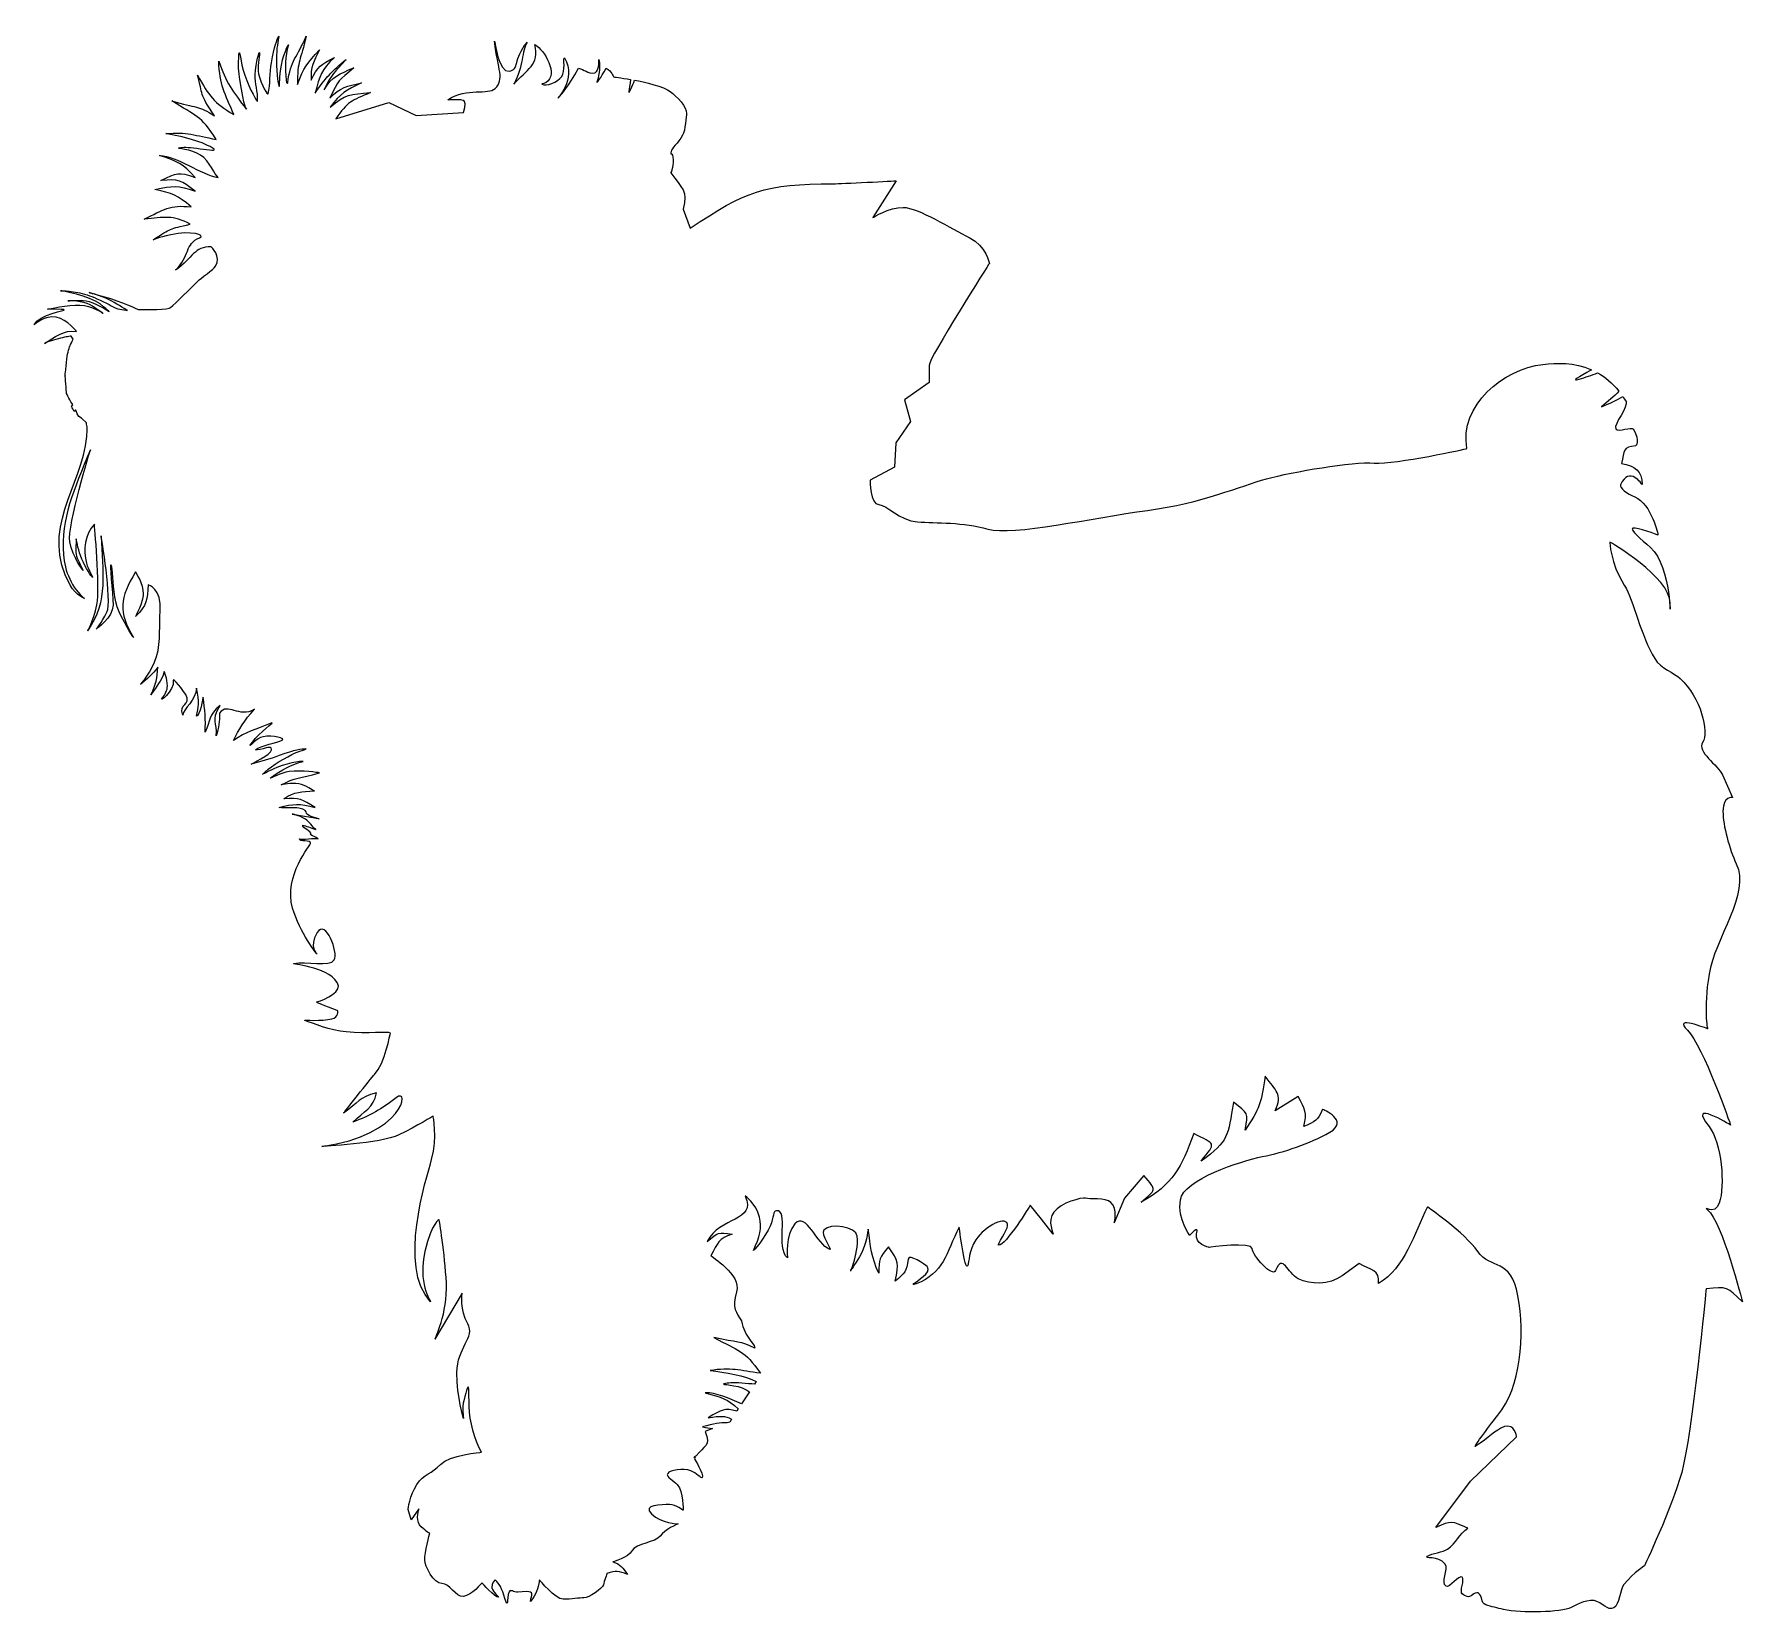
# Model space of a CAD drawing. Header units: centimetres. Extents: x -8.3 to 8.4, y -7.7 to 7.7.
import ezdxf

# ---------------------------------------------------------------- set-up
doc = ezdxf.new("R2010")
doc.units = ezdxf.units.CM
doc.header["$MEASUREMENT"] = 0
doc.layers.add('Camada 1', color=7, linetype='Continuous')

msp = doc.modelspace()

# ---------------------------------------------------------------- linework, layer by layer
at = {"layer": 'Camada 1'}
msp.add_open_spline([(-7.9394, 4.72109), (-7.95215, 4.69609), (-7.96194, 4.67661), (-7.96948, 4.65833), (-7.96948, 4.65833), (-7.96948, 4.65833), (-7.96948, 4.65833), (-7.96948, 4.65833), (-7.96948, 4.65833), (-7.97009, 4.65645), (-7.97054, 4.65478), (-7.97072, 4.65354), (-7.97072, 4.65354), (-7.9709, 4.6523), (-7.97175, 4.65124), (-7.973, 4.64999), (-7.973, 4.64999), (-7.99075, 4.6049), (-7.99681, 4.56397), (-8.00724, 4.45981), (-8.00724, 4.45981), (-8.00724, 4.45981), (-8.00203, 4.45899), (-8.00203, 4.45899), (-8.00203, 4.45899), (-8.00203, 4.45899), (-8.00767, 4.45399), (-8.00767, 4.45399), (-8.00767, 4.45399), (-8.00767, 4.45399), (-8.00891, 4.44145), (-8.00891, 4.44145), (-8.00891, 4.44145), (-8.01142, 4.41724), (-8.01433, 4.39073), (-8.01706, 4.36337), (-8.01706, 4.36337), (-8.01706, 4.36337), (-8.016, 4.36461), (-8.016, 4.36461), (-8.016, 4.36461), (-8.016, 4.36461), (-8.00555, 4.21388), (-8.00203, 4.19279), (-8.00203, 4.19279), (-7.99848, 4.1717), (-7.94253, 4.0842), (-7.94253, 4.0842), (-7.94253, 4.0842), (-7.94253, 4.0842), (-7.94692, 4.07774), (-7.95422, 4.06626), (-7.95422, 4.06626), (-7.94589, 4.05123), (-7.9371, 4.03514), (-7.92792, 4.01969), (-7.92792, 4.01969), (-7.91935, 4.03033), (-7.91456, 4.03514), (-7.91456, 4.03514), (-7.91456, 4.03514), (-7.91456, 4.03514), (-7.89347, 3.95809), (-7.8586, 3.95455), (-7.8586, 3.95455), (-7.8586, 3.95455), (-7.81037, 3.90616), (-7.81037, 3.90616), (-7.81037, 3.90616), (-7.80249, 3.87893), (-7.79989, 3.83753), (-7.80598, 3.77585), (-7.80598, 3.77585), (-7.85525, 3.28251), (-8.26966, 2.86227), (-7.96695, 2.32718), (-7.96695, 2.32718), (-7.90745, 2.22217), (-7.82706, 2.19587), (-7.82706, 2.19587), (-7.82706, 2.19587), (-7.95189, 2.29607), (-8.02185, 2.46455), (-8.03312, 2.62301), (-8.03312, 2.62301), (-8.05857, 2.98189), (-7.93644, 3.24139), (-7.77089, 3.64621), (-7.77089, 3.64621), (-7.77089, 3.64621), (-7.99846, 2.90694), (-7.97047, 2.74933), (-7.97047, 2.74933), (-7.94248, 2.59169), (-7.84101, 2.46916), (-7.84101, 2.46916), (-7.84101, 2.46916), (-7.86773, 2.51779), (-7.89885, 2.58084), (-7.90991, 2.62823), (-7.90991, 2.62823), (-7.92076, 2.67564), (-7.9074, 2.71697), (-7.90906, 2.77917), (-7.90906, 2.77917), (-7.90906, 2.77917), (-7.89258, 2.68482), (-7.86731, 2.61592), (-7.86731, 2.61592), (-7.83286, 2.52112), (-7.78381, 2.44055), (-7.75354, 2.40611), (-7.75354, 2.40611), (-7.73245, 2.38232), (-7.79259, 2.4794), (-7.80929, 2.53951), (-7.80929, 2.53951), (-7.84437, 2.66749), (-7.8258, 2.82198), (-7.73245, 2.92096), (-7.73245, 2.92096), (-7.73245, 2.92096), (-7.67295, 2.31155), (-7.70803, 2.13639), (-7.70803, 2.13639), (-7.74311, 1.96124), (-7.79886, 1.88043), (-7.79886, 1.88043), (-7.79886, 1.88043), (-7.59114, 2.17293), (-7.65628, 2.46331), (-7.66607, 2.80549), (-7.66607, 2.80549), (-7.66607, 2.80549), (-7.55751, 2.17123), (-7.61011, 2.0627), (-7.61011, 2.0627), (-7.66252, 1.95411), (-7.71491, 1.89794), (-7.71491, 1.89794), (-7.71491, 1.89794), (-7.71491, 1.89794), (-7.5506, 2.01026), (-7.5506, 2.13281), (-7.5506, 2.13281), (-7.5506, 2.25537), (-7.5909, 2.56207), (-7.56814, 2.52156), (-7.56814, 2.52156), (-7.55981, 2.50717), (-7.55729, 2.46145), (-7.55311, 2.40067), (-7.55311, 2.40067), (-7.54538, 2.29253), (-7.53223, 2.13638), (-7.47167, 2.02406), (-7.47167, 2.02406), (-7.37732, 1.84891), (-7.35121, 1.81758), (-7.35121, 1.81758), (-7.35121, 1.81758), (-7.5007, 2.06727), (-7.4867, 2.19982), (-7.33012, 2.45517), (-7.33012, 2.45517), (-7.33012, 2.45517), (-7.24974, 2.33428), (-7.25307, 2.24305), (-7.25307, 2.24305), (-7.25474, 2.20048), (-7.27186, 2.14891), (-7.2894, 2.1061), (-7.2894, 2.1061), (-7.30943, 2.05768), (-7.33012, 2.02069), (-7.33012, 2.02069), (-7.33012, 2.02069), (-7.21841, 2.12928), (-7.22032, 2.18939), (-7.20756, 2.32885), (-7.20756, 2.32885), (-7.20756, 2.32885), (-7.07122, 2.29398), (-7.0921, 2.06977), (-7.0921, 2.06977), (-7.10255, 1.95827), (-7.08146, 1.78188), (-7.12634, 1.63281), (-7.12634, 1.63281), (-7.17164, 1.48165), (-7.28292, 1.35849), (-7.28292, 1.35849), (-7.28292, 1.35849), (-7.21923, 1.41299), (-7.16661, 1.46038), (-7.11507, 1.52613), (-7.11507, 1.52613), (-7.12155, 1.41633), (-7.13031, 1.36934), (-7.18082, 1.25975), (-7.18082, 1.25975), (-7.12446, 1.34849), (-7.08123, 1.38395), (-7.05223, 1.48417), (-7.05223, 1.48417), (-7.05223, 1.48417), (-7.02008, 1.41591), (-7.02048, 1.34741), (-7.02048, 1.34741), (-7.0209, 1.30359), (-7.0445, 1.25994), (-7.06641, 1.23258), (-7.06641, 1.23258), (-7.12213, 1.16286), (-6.94407, 1.29899), (-6.96494, 1.39689), (-6.96494, 1.39689), (-6.97412, 1.43949), (-6.85972, 1.29148), (-6.84281, 1.26076), (-6.84281, 1.26076), (-6.78436, 1.15535), (-6.91819, 1.17662), (-6.86996, 1.06161), (-6.86996, 1.06161), (-6.86514, 1.12778), (-6.74283, 1.20274), (-6.73717, 1.32278), (-6.73717, 1.32278), (-6.70481, 1.18207), (-6.72005, 1.14323), (-6.73781, 1.04907), (-6.73781, 1.04907), (-6.70418, 1.04846), (-6.6733, 1.23655), (-6.6733, 1.23655), (-6.6733, 1.23655), (-6.65536, 1.11233), (-6.64533, 1.01816), (-6.65473, 0.89436), (-6.65473, 0.89436), (-6.59856, 1.00959), (-6.62801, 1.05782), (-6.50754, 1.15532), (-6.50754, 1.15532), (-6.60149, 0.99707), (-6.53072, 0.99562), (-6.54532, 0.85907), (-6.54532, 0.85907), (-6.51902, 0.943), (-6.51214, 0.99292), (-6.51463, 1.08079), (-6.51463, 1.08079), (-6.43237, 1.19059), (-6.32278, 1.0265), (-6.17393, 1.11733), (-6.17393, 1.11733), (-6.27204, 1.00898), (-6.32654, 0.9217), (-6.37705, 0.81274), (-6.37705, 0.81274), (-6.25367, 0.90373), (-6.15784, 0.91918), (-6.02068, 0.97869), (-6.02068, 0.97869), (-5.95033, 1.00917), (-6.07685, 0.93464), (-6.1662, 0.83132), (-6.1662, 0.83132), (-6.18499, 0.8096), (-6.20295, 0.78727), (-6.21943, 0.76554), (-6.21943, 0.76554), (-6.20586, 0.7599), (-6.16077, 0.83465), (-6.08957, 0.84989), (-6.08957, 0.84989), (-5.99186, 0.87055), (-5.86661, 0.83338), (-5.90272, 0.81565), (-5.90272, 0.81565), (-5.94905, 0.7929), (-6.11129, 0.76469), (-6.16286, 0.72191), (-6.16286, 0.72191), (-6.14283, 0.71564), (-6.09648, 0.7317), (-6.05973, 0.7407), (-6.05973, 0.7407), (-6.03634, 0.74655), (-6.01674, 0.74946), (-6.01068, 0.74194), (-6.01068, 0.74194), (-5.97226, 0.69413), (-6.15139, 0.61669), (-6.20589, 0.5816), (-6.20589, 0.5816), (-6.11339, 0.61354), (-6.02447, 0.63108), (-5.93197, 0.66635), (-5.93197, 0.66635), (-5.7779, 0.72503), (-5.71131, 0.72858), (-5.67435, 0.73194), (-5.67435, 0.73194), (-5.65202, 0.734), (-5.742, 0.70958), (-5.8086, 0.67659), (-5.8086, 0.67659), (-5.9161, 0.62378), (-6.03802, 0.54467), (-6.09274, 0.48704), (-6.09274, 0.48704), (-6.10465, 0.47431), (-6.03032, 0.5194), (-5.95516, 0.5503), (-5.95516, 0.5503), (-5.81612, 0.60729), (-5.6829, 0.61314), (-5.69754, 0.60959), (-5.69754, 0.60959), (-5.81322, 0.58057), (-5.91132, 0.52588), (-6.00716, 0.45677), (-6.00716, 0.45677), (-6.01364, 0.45217), (-6.01843, 0.44822), (-6.02177, 0.4451), (-6.02177, 0.4451), (-6.01635, 0.44219), (-5.91258, 0.5023), (-5.83659, 0.51106), (-5.83659, 0.51106), (-5.7011, 0.52694), (-5.55809, 0.49791), (-5.5393, 0.5), (-5.5393, 0.5), (-5.73784, 0.43819), (-5.77541, 0.4551), (-5.91257, 0.38247), (-5.91257, 0.38247), (-5.90506, 0.37787), (-5.8111, 0.40459), (-5.74263, 0.39271), (-5.74263, 0.39271), (-5.66476, 0.37893), (-5.61089, 0.3263), (-5.58877, 0.3217), (-5.58877, 0.3217), (-5.72029, 0.31397), (-5.77729, 0.31837), (-5.88566, 0.24592), (-5.88566, 0.24592), (-5.73617, 0.25761), (-5.71072, 0.23946), (-5.58189, 0.16012), (-5.58189, 0.16012), (-5.73532, 0.20565), (-5.79464, 0.19624), (-5.93305, 0.16057), (-5.93305, 0.16057), (-5.87918, 0.15179), (-5.78692, 0.16369), (-5.74202, 0.15575), (-5.74202, 0.15575), (-5.67667, 0.14424), (-5.66852, 0.1144), (-5.66852, 0.1144), (-5.66852, 0.1144), (-5.67855, 0.08059), (-5.57584, 0.0622), (-5.5439, 0.04968), (-5.5439, 0.04968), (-5.60401, 0.06346), (-5.77187, 0.08955), (-5.80571, 0.09664), (-5.80571, 0.09664), (-5.80968, 0.09603), (-5.74351, 0.08952), (-5.67522, 0.04634), (-5.67522, 0.04634), (-5.63932, 0.02359), (-5.60947, -0.0284), (-5.57502, -0.05388), (-5.57502, -0.05388), (-5.63201, -0.03446), (-5.67064, -0.02007), (-5.70236, -0.01004), (-5.70236, -0.01004), (-5.71072, -0.04346), (-5.61383, -0.06264), (-5.62346, -0.10481), (-5.62346, -0.10481), (-5.60404, -0.12465), (-5.57941, -0.11944), (-5.55435, -0.14553), (-5.55435, -0.14553), (-5.58044, -0.12756), (-5.71384, -0.15931), (-5.73535, -0.14553), (-5.73535, -0.14553), (-5.74247, -0.17598), (-5.62012, -0.1522), (-5.627, -0.18519), (-5.627, -0.18519), (-5.61615, -0.20064), (-5.89529, -0.50023), (-5.80112, -0.82048), (-5.80112, -0.82048), (-5.73116, -1.05829), (-5.56334, -1.2681), (-5.56334, -1.2681), (-5.56334, -1.2681), (-5.56334, -1.2681), (-5.64727, -1.19814), (-5.56334, -1.05829), (-5.56334, -1.05829), (-5.47941, -0.9184), (-5.35353, -1.25411), (-5.39549, -1.32404), (-5.39549, -1.32404), (-5.43745, -1.394), (-5.67357, -1.33449), (-5.7907, -1.35891), (-5.7907, -1.35891), (-5.82827, -1.36685), (-5.47294, -1.38291), (-5.36731, -1.54282), (-5.36731, -1.54282), (-5.31011, -1.62966), (-5.47756, -1.70861), (-5.56689, -1.733), (-5.56689, -1.733), (-5.58067, -1.73678), (-5.48902, -1.77142), (-5.36668, -1.81693), (-5.36668, -1.81693), (-5.3552, -1.82132), (-5.35102, -1.88165), (-5.41867, -1.89834), (-5.41867, -1.89834), (-5.51741, -1.923), (-5.70199, -1.90628), (-5.68402, -1.91297), (-5.68402, -1.91297), (-5.60322, -1.94326), (-5.43976, -2.00923), (-5.27878, -2.02571), (-5.27878, -2.02571), (-5.07169, -2.04701), (-4.86854, -2.01634), (-4.84997, -2.0374), (-4.84997, -2.0374), (-4.84997, -2.0374), (-4.90363, -2.33469), (-5.00383, -2.43949), (-5.00383, -2.43949), (-5.03807, -2.47539), (-5.3103, -2.82134), (-5.30445, -2.81737), (-5.30445, -2.81737), (-5.15059, -2.70733), (-5.16332, -2.66643), (-4.98629, -2.61798), (-4.98629, -2.61798), (-5.00801, -2.7685), (-5.10697, -2.7944), (-5.21365, -2.90463), (-5.21365, -2.90463), (-5.0435, -2.83594), (-4.9366, -2.78125), (-4.79402, -2.66685), (-4.79402, -2.66685), (-4.65122, -2.55266), (-4.71385, -3.0343), (-5.51742, -3.14077), (-5.51742, -3.14077), (-5.51742, -3.14077), (-4.9479, -3.11423), (-4.76606, -3.02697), (-4.76606, -3.02697), (-4.58421, -2.93947), (-4.43369, -2.8443), (-4.43369, -2.8443), (-4.43369, -2.8443), (-4.43369, -2.8443), (-4.38776, -3.04472), (-4.4483, -3.26853), (-4.4483, -3.26853), (-4.49841, -3.45326), (-4.77858, -4.31594), (-4.45833, -4.65331), (-4.45833, -4.65331), (-4.45833, -4.65331), (-4.58422, -4.45749), (-4.51405, -4.16375), (-4.51405, -4.16375), (-4.44433, -3.86998), (-4.37438, -3.85601), (-4.37438, -3.85601), (-4.37438, -3.85601), (-4.37438, -3.85601), (-4.31842, -4.17772), (-4.30445, -4.47148), (-4.30445, -4.47148), (-4.29045, -4.76522), (-4.41634, -5.017), (-4.41634, -5.017), (-4.41634, -5.017), (-4.41634, -5.017), (-4.15059, -4.56938), (-4.15059, -4.56938), (-4.15059, -4.56938), (-4.15059, -4.56938), (-4.17313, -4.73556), (-4.0963, -4.86836), (-4.0963, -4.86836), (-4.01925, -5.00113), (-4.2011, -5.09905), (-4.2011, -5.34353), (-4.2011, -5.34353), (-4.2011, -5.58819), (-4.13826, -5.79091), (-4.13826, -5.79091), (-4.13826, -5.79091), (-4.13826, -5.79091), (-4.15183, -5.68026), (-4.13535, -5.61742), (-4.13535, -5.61742), (-4.07166, -5.37316), (-4.08878, -5.50405), (-4.08233, -5.67335), (-4.08233, -5.67335), (-4.07669, -5.82117), (-4.0337, -5.98881), (-3.96353, -6.11928), (-3.96353, -6.11928), (-3.96353, -6.11928), (-4.27793, -6.14727), (-4.36189, -6.23808), (-4.36189, -6.23808), (-4.4456, -6.32889), (-4.52265, -6.32889), (-4.59237, -6.43371), (-4.59237, -6.43371), (-4.66233, -6.53851), (-4.6763, -6.67837), (-4.6763, -6.67837), (-4.6763, -6.67837), (-4.6763, -6.67837), (-4.64831, -6.77629), (-4.64831, -6.77629), (-4.64831, -6.77629), (-4.64831, -6.77629), (-4.57147, -6.67128), (-4.57147, -6.67128), (-4.57147, -6.67128), (-4.57147, -6.67128), (-4.60634, -6.76918), (-4.56459, -6.82514), (-4.56459, -6.82514), (-4.52263, -6.88107), (-4.46667, -6.90885), (-4.46667, -6.90885), (-4.46667, -6.90885), (-4.46667, -6.90885), (-4.51551, -7.10467), (-4.51551, -7.16751), (-4.51551, -7.16751), (-4.51551, -7.23035), (-4.4247, -7.3982), (-4.34787, -7.3982), (-4.34787, -7.3982), (-4.27082, -7.3982), (-4.21508, -7.53099), (-4.13827, -7.52388), (-4.13827, -7.52388), (-4.06122, -7.517), (-3.95642, -7.39109), (-3.95642, -7.39109), (-3.95642, -7.39109), (-3.95642, -7.39109), (-3.83241, -7.53267), (-3.79733, -7.53267), (-3.79733, -7.53267), (-3.78209, -7.53267), (-3.85726, -7.48068), (-3.85996, -7.44017), (-3.85996, -7.44017), (-3.86329, -7.38778), (-3.83075, -7.36315), (-3.83075, -7.36315), (-3.83075, -7.36315), (-3.83075, -7.36315), (-3.78148, -7.39948), (-3.75558, -7.48068), (-3.75558, -7.48068), (-3.68814, -7.69195), (-3.72343, -7.54291), (-3.69316, -7.47795), (-3.69316, -7.47795), (-3.68086, -7.45144), (-3.64932, -7.48462), (-3.60714, -7.48189), (-3.60714, -7.48189), (-3.60714, -7.48189), (-3.52467, -7.47707), (-3.52467, -7.47707), (-3.52467, -7.47707), (-3.44638, -7.47604), (-3.47519, -7.50109), (-3.4848, -7.5729), (-3.4848, -7.5729), (-3.4253, -7.49609), (-3.41611, -7.45913), (-3.3973, -7.36309), (-3.3973, -7.36309), (-3.3973, -7.36309), (-3.24366, -7.55182), (-3.16661, -7.55182), (-3.16661, -7.55182), (-3.08977, -7.55182), (-3.00606, -7.53785), (-2.9641, -7.53785), (-2.9641, -7.53785), (-2.92214, -7.53785), (-2.78246, -7.44702), (-2.77537, -7.41193), (-2.77537, -7.41193), (-2.76825, -7.37708), (-2.74029, -7.30025), (-2.74029, -7.30025), (-2.74029, -7.30025), (-2.64779, -7.26829), (-2.63255, -7.27623), (-2.53944, -7.30922), (-2.53944, -7.30922), (-2.59101, -7.24305), (-2.60458, -7.21132), (-2.68454, -7.18854), (-2.68454, -7.18854), (-2.68454, -7.18854), (-2.53068, -7.14658), (-2.49581, -7.07665), (-2.49581, -7.07665), (-2.46073, -7.00669), (-2.26512, -6.9996), (-2.22337, -6.93676), (-2.22337, -6.93676), (-2.18141, -6.87392), (-2.04843, -6.81799), (-2.04843, -6.81799), (-2.04843, -6.81799), (-2.04843, -6.81799), (-2.20938, -6.81108), (-2.30709, -6.72028), (-2.30709, -6.72028), (-2.40501, -6.62926), (-2.20229, -6.62926), (-2.13236, -6.62926), (-2.13236, -6.62926), (-2.06264, -6.62926), (-1.99957, -6.68522), (-1.99957, -6.68522), (-1.99957, -6.68522), (-1.99957, -6.68522), (-1.99269, -6.50358), (-2.05553, -6.43365), (-2.05553, -6.43365), (-2.08704, -6.39878), (-2.17097, -6.35848), (-2.14906, -6.32612), (-2.14906, -6.32612), (-2.12734, -6.29397), (-1.99957, -6.26955), (-1.92274, -6.30088), (-1.92274, -6.30088), (-1.87472, -6.32049), (-1.81836, -6.38102), (-1.81167, -6.36602), (-1.81167, -6.36602), (-1.79664, -6.33281), (-1.88787, -6.18208), (-1.88787, -6.18208), (-1.88787, -6.18208), (-1.88472, -6.17666), (-1.88139, -6.17144), (-1.87827, -6.16642), (-1.87827, -6.16642), (-1.87827, -6.16642), (-1.89497, -6.16915), (-1.89497, -6.16915), (-1.89497, -6.16915), (-1.88664, -6.16433), (-1.87846, -6.15955), (-1.87055, -6.15497), (-1.87055, -6.15497), (-1.7979, -6.05059), (-1.72484, -6.06644), (-1.78287, -5.91653), (-1.78287, -5.91653), (-1.78287, -5.91653), (-1.71231, -5.88941), (-1.71231, -5.88941), (-1.71231, -5.88941), (-1.74028, -5.88356), (-1.7716, -5.87835), (-1.80835, -5.87271), (-1.80835, -5.87271), (-1.69976, -5.84138), (-1.6409, -5.82802), (-1.56866, -5.83408), (-1.56866, -5.83408), (-1.56866, -5.83408), (-1.54487, -5.82487), (-1.54487, -5.82487), (-1.54487, -5.82487), (-1.54487, -5.82487), (-1.52627, -5.79627), (-1.52627, -5.79627), (-1.52627, -5.79627), (-1.59038, -5.7633), (-1.63504, -5.76412), (-1.75551, -5.7827), (-1.75551, -5.7827), (-1.61896, -5.70544), (-1.59747, -5.68729), (-1.47513, -5.71819), (-1.47513, -5.71819), (-1.47513, -5.71819), (-1.46135, -5.69731), (-1.46135, -5.69731), (-1.46135, -5.69731), (-1.56615, -5.5992), (-1.6223, -5.58166), (-1.78327, -5.54115), (-1.78327, -5.54115), (-1.67971, -5.5353), (-1.55176, -5.59584), (-1.42878, -5.64762), (-1.42878, -5.64762), (-1.42878, -5.64762), (-1.3534, -5.53239), (-1.3534, -5.53239), (-1.3534, -5.53239), (-1.36343, -5.52424), (-1.37385, -5.51694), (-1.38491, -5.51088), (-1.38491, -5.51088), (-1.48053, -5.45741), (-1.63439, -5.4614), (-1.60245, -5.4541), (-1.60245, -5.4541), (-1.56028, -5.4445), (-1.51977, -5.43949), (-1.42542, -5.44698), (-1.42542, -5.44698), (-1.38388, -5.45013), (-1.33689, -5.45389), (-1.30265, -5.45471), (-1.30265, -5.45471), (-1.30265, -5.45471), (-1.28614, -5.42926), (-1.28614, -5.42926), (-1.28614, -5.42926), (-1.39052, -5.3737), (-1.59785, -5.33782), (-1.73604, -5.32382), (-1.73604, -5.32382), (-1.53519, -5.2921), (-1.44918, -5.323), (-1.24436, -5.34951), (-1.24436, -5.34951), (-1.40679, -5.11985), (-1.45544, -5.13655), (-1.6995, -5.0019), (-1.6995, -5.0019), (-1.4709, -5.05553), (-1.43645, -5.03071), (-1.30096, -5.1067), (-1.30096, -5.1067), (-1.30305, -5.09749), (-1.30493, -5.08873), (-1.3066, -5.08061), (-1.3066, -5.08061), (-1.40577, -4.9493), (-1.40828, -4.92194), (-1.43167, -4.83905), (-1.43167, -4.83905), (-1.47718, -4.757), (-1.52978, -4.71922), (-1.47863, -4.55534), (-1.47863, -4.55534), (-1.42749, -4.39146), (-1.7302, -4.20564), (-1.7302, -4.20564), (-1.7302, -4.20564), (-1.65985, -4.08245), (-1.65588, -4.03464), (-1.5206, -3.9958), (-1.5206, -3.9958), (-1.65694, -3.9722), (-1.65755, -3.9785), (-1.7655, -4.06615), (-1.7655, -4.06615), (-1.64294, -3.82482), (-1.28137, -3.87345), (-1.39471, -3.62501), (-1.39471, -3.62501), (-1.39762, -3.61877), (-1.29033, -3.69015), (-1.25461, -3.83046), (-1.25461, -3.83046), (-1.22998, -3.92775), (-1.25294, -4.02776), (-1.31433, -4.1528), (-1.31433, -4.1528), (-1.32687, -4.17807), (-1.19283, -4.01754), (-1.15127, -3.91647), (-1.15127, -3.91647), (-1.11515, -3.82794), (-1.12225, -3.77034), (-1.09073, -3.76635), (-1.09073, -3.76635), (-0.96796, -3.7509), (-1.09512, -4.12774), (-0.98214, -4.2267), (-0.98214, -4.2267), (-0.98214, -4.2267), (-1.00865, -4.00016), (-0.90991, -3.8937), (-0.90991, -3.8937), (-0.7999, -3.77493), (-0.69801, -4.09351), (-0.57045, -4.14423), (-0.57045, -4.14423), (-0.54539, -4.15447), (-0.66086, -3.99371), (-0.62953, -3.95738), (-0.62953, -3.95738), (-0.56524, -3.88264), (-0.3124, -3.92084), (-0.30343, -4.01331), (-0.30343, -4.01331), (-0.28486, -4.20455), (-0.39593, -4.41437), (-0.36063, -4.34004), (-0.36063, -4.34004), (-0.34915, -4.31562), (-0.28319, -4.23585), (-0.25104, -4.15652), (-0.25104, -4.15652), (-0.2072, -4.04815), (-0.19611, -3.93813), (-0.19529, -3.94607), (-0.19529, -3.94607), (-0.17672, -4.11204), (-0.16232, -4.22417), (-0.09425, -4.37533), (-0.09425, -4.37533), (-0.09197, -4.23753), (-0.08928, -4.22187), (0.00031, -4.11771), (0.00031, -4.11771), (0.10408, -4.26656), (0.10093, -4.27511), (0.06648, -4.45363), (0.06648, -4.45363), (0.16149, -4.37013), (0.17776, -4.3628), (0.19237, -4.23815), (0.19237, -4.23815), (0.19949, -4.17804), (0.35625, -4.29599), (0.37755, -4.31102), (0.37755, -4.31102), (0.39258, -4.32187), (0.39239, -4.3555), (0.36358, -4.38449), (0.36358, -4.38449), (0.3045, -4.44421), (0.18761, -4.50789), (0.27132, -4.47741), (0.27132, -4.47741), (0.53813, -4.38076), (0.5613, -4.18031), (0.68971, -3.92581), (0.68971, -3.92581), (0.68971, -3.92581), (0.74564, -4.3701), (0.77364, -4.30014), (0.77364, -4.30014), (0.78555, -4.27051), (0.78409, -4.1515), (0.85132, -4.05043), (0.85132, -4.05043), (0.94358, -3.91221), (1.16176, -3.80199), (1.16176, -3.91536), (1.16176, -3.91536), (1.16176, -3.95214), (1.05632, -4.10118), (1.07241, -4.10306), (1.07241, -4.10306), (1.14149, -4.111), (1.382, -3.71391), (1.382, -3.71391), (1.382, -3.71391), (1.382, -3.71391), (1.49059, -3.84961), (1.49059, -3.84961), (1.49059, -3.84961), (1.49059, -3.84961), (1.60603, -3.99365), (1.60603, -3.99365), (1.60603, -3.99365), (1.60915, -3.99762), (1.54277, -3.87006), (1.61124, -3.77944), (1.61124, -3.77944), (1.67971, -3.68863), (1.88286, -3.63477), (1.92086, -3.64604), (1.92086, -3.64604), (1.9551, -3.65607), (2.11189, -3.6358), (2.16806, -3.68718), (2.16806, -3.68718), (2.23569, -3.7492), (2.20042, -3.88384), (2.20042, -3.88384), (2.20042, -3.88384), (2.20042, -3.88384), (2.29832, -3.64606), (2.29832, -3.64606), (2.29832, -3.64606), (2.29832, -3.64606), (2.48729, -3.42249), (2.48729, -3.42249), (2.48729, -3.42249), (2.61339, -3.57907), (2.61358, -3.55211), (2.46263, -3.6849), (2.46263, -3.6849), (2.76955, -3.50871), (2.85514, -3.3492), (2.97351, -3.01307), (2.97351, -3.01307), (3.18565, -3.12724), (3.19856, -3.09239), (3.0468, -3.28279), (3.0468, -3.28279), (3.318, -3.08488), (3.30527, -3.0425), (3.36163, -2.70867), (3.36163, -2.70867), (3.49816, -2.82411), (3.513, -2.80826), (3.47352, -2.98175), (3.47352, -2.98175), (3.61465, -2.78172), (3.6374, -2.70074), (3.66934, -2.4569), (3.66934, -2.4569), (3.77726, -2.60657), (3.84053, -2.62285), (3.76724, -2.79279), (3.76724, -2.79279), (3.76724, -2.79279), (3.99105, -2.65293), (3.99105, -2.65293), (3.99105, -2.65293), (4.05701, -2.78321), (4.08207, -2.80636), (4.04701, -2.94646), (4.04701, -2.94646), (4.16015, -2.89447), (4.17853, -2.89135), (4.22883, -2.77861), (4.22883, -2.77861), (4.22883, -2.77861), (4.4946, -2.8905), (4.29879, -3.00263), (4.29879, -3.00263), (4.10297, -3.11431), (3.85119, -3.19826), (3.64135, -3.2402), (3.64135, -3.2402), (3.43154, -3.28216), (2.87202, -3.46422), (2.84405, -3.66004), (2.84405, -3.66004), (2.81606, -3.85586), (2.9357, -4.0068), (2.9357, -4.0068), (2.9357, -4.0068), (2.9357, -4.0068), (3.03026, -3.893), (3.00208, -3.9909), (3.00208, -3.9909), (2.9743, -4.08882), (3.12381, -4.12475), (3.12381, -4.12475), (3.12381, -4.12475), (3.12381, -4.12475), (3.54344, -4.06567), (3.54344, -4.1356), (3.54344, -4.1356), (3.54344, -4.20553), (3.7428, -4.42037), (3.7708, -4.35042), (3.7708, -4.35042), (3.83988, -4.17778), (3.88708, -4.37569), (3.99186, -4.42932), (3.99186, -4.42932), (4.11087, -4.49031), (4.29293, -4.48988), (4.41779, -4.40117), (4.41779, -4.40117), (4.41779, -4.40117), (4.58564, -4.28174), (4.58564, -4.28174), (4.58564, -4.28174), (4.69859, -4.34376), (4.78479, -4.34185), (4.77437, -4.47507), (4.77437, -4.47507), (5.03369, -4.32243), (5.11719, -3.99551), (5.24999, -3.72995), (5.24999, -3.72995), (5.24999, -3.72995), (5.61387, -3.98175), (5.73976, -4.1636), (5.73976, -4.1636), (5.86565, -4.34542), (6.06149, -4.21953), (6.13142, -4.59723), (6.13142, -4.59723), (6.20138, -4.97487), (6.15941, -5.49266), (5.9356, -5.75843), (5.9356, -5.75843), (5.87967, -5.82481), (5.68819, -6.08244), (5.71557, -6.06429), (5.71557, -6.06429), (5.85588, -5.97243), (5.90284, -5.90623), (6.00074, -5.87014), (6.00074, -5.87014), (6.09887, -5.83424), (6.11745, -5.96825), (6.11745, -5.96825), (6.11745, -5.96825), (6.11745, -5.96825), (5.66985, -6.40188), (5.66985, -6.40188), (5.66985, -6.40188), (5.66985, -6.40188), (5.33057, -6.85305), (5.33057, -6.85305), (5.33057, -6.85305), (5.48509, -6.78309), (5.4876, -6.78918), (5.6427, -6.85953), (5.6427, -6.85953), (5.5569, -6.91925), (5.5306, -7.00338), (5.44498, -7.06307), (5.44498, -7.06307), (5.40011, -7.0944), (5.2957, -7.10106), (5.25083, -7.13236), (5.25083, -7.13236), (5.20553, -7.16387), (5.35563, -7.11982), (5.42307, -7.20941), (5.42307, -7.20941), (5.45834, -7.25637), (5.37611, -7.39271), (5.4308, -7.4255), (5.4308, -7.4255), (5.46043, -7.44302), (5.5596, -7.31504), (5.58717, -7.3357), (5.58717, -7.3357), (5.61786, -7.35867), (5.55836, -7.47892), (5.58902, -7.49919), (5.58902, -7.49919), (5.63225, -7.52758), (5.58881, -7.50001), (5.6358, -7.52509), (5.6358, -7.52509), (5.66755, -7.54218), (5.70803, -7.47455), (5.74248, -7.49001), (5.74248, -7.49001), (5.79323, -7.51276), (5.76275, -7.58627), (5.81826, -7.60463), (5.81826, -7.60463), (5.87361, -7.62299), (5.93081, -7.63844), (5.98905, -7.65077), (5.98905, -7.65077), (6.16923, -7.68834), (6.55357, -7.68062), (6.64897, -7.6328), (6.64897, -7.6328), (6.67215, -7.62113), (6.78362, -7.55242), (6.87254, -7.56475), (6.87254, -7.56475), (6.95104, -7.5756), (7.00512, -7.66997), (7.06524, -7.63574), (7.06524, -7.63574), (7.12141, -7.6038), (7.12392, -7.45934), (7.16398, -7.4092), (7.16398, -7.4092), (7.26648, -7.28122), (7.36231, -7.22717), (7.36231, -7.22717), (7.36231, -7.22717), (7.36231, -7.22717), (7.6283, -6.66766), (7.72598, -6.31796), (7.72598, -6.31796), (7.82411, -5.96826), (7.964, -4.52731), (7.964, -4.52731), (7.964, -4.52731), (8.16839, -4.50331), (8.1667, -4.51165), (8.31703, -4.6532), (8.31703, -4.6532), (8.31703, -4.6532), (8.11788, -3.8699), (7.97799, -3.75798), (7.97799, -3.75798), (7.91682, -3.70893), (8.04898, -3.82188), (8.09218, -3.69263), (8.09218, -3.69263), (8.1479, -3.52645), (8.11787, -3.10388), (7.99196, -2.94648), (7.99196, -2.94648), (7.76818, -2.66695), (8.2018, -2.93251), (8.2018, -2.93251), (8.2018, -2.93251), (8.2018, -2.93251), (7.93603, -2.16318), (7.78217, -2.0093), (7.78217, -2.0093), (7.62831, -1.85542), (7.97799, -1.99533), (7.97799, -1.99533), (7.97799, -1.99533), (7.97799, -1.99533), (7.93603, -1.81348), (7.99196, -1.46378), (7.99196, -1.46378), (8.04792, -1.11408), (8.39762, -0.68048), (8.25752, -0.3865), (8.25752, -0.3865), (8.18987, -0.24434), (8.12766, -0.01741), (8.12809, 0.12438), (8.12809, 0.12438), (8.1287, 0.27554), (8.21908, 0.25672), (8.21908, 0.25672), (8.21908, 0.25672), (8.21908, 0.25672), (8.12261, 0.47823), (8.12261, 0.47823), (8.12261, 0.47823), (8.08253, 0.57052), (7.86731, 0.70895), (7.92888, 0.79517), (7.92888, 0.79517), (7.99884, 0.89307), (7.908, 1.2361), (7.71219, 1.41792), (7.71219, 1.41792), (7.65396, 1.472), (7.52116, 1.51563), (7.46271, 1.61062), (7.46271, 1.61062), (7.32431, 1.83567), (7.2648, 2.16995), (7.16646, 2.32714), (7.16646, 2.32714), (7.02657, 2.55092), (7.02657, 2.74677), (7.02657, 2.74677), (7.02657, 2.74677), (7.02657, 2.74677), (7.61429, 2.40395), (7.61429, 2.1522), (7.61429, 2.1522), (7.61429, 1.9004), (7.63159, 2.51232), (7.42181, 2.69417), (7.42181, 2.69417), (7.32995, 2.7737), (7.21721, 2.86954), (7.24917, 2.88102), (7.24917, 2.88102), (7.29007, 2.89586), (7.49531, 2.81297), (7.49531, 2.81297), (7.49531, 2.81297), (7.49531, 2.81297), (7.43581, 3.11735), (7.26795, 3.1873), (7.26795, 3.1873), (7.19448, 3.21778), (7.11701, 3.27392), (7.13098, 3.30483), (7.13098, 3.30483), (7.21596, 3.49313), (7.34143, 3.30589), (7.34143, 3.30589), (7.34143, 3.30589), (7.3404, 3.44159), (7.27235, 3.48919), (7.13849, 3.51216), (7.13849, 3.51216), (7.17252, 3.63723), (7.14831, 3.67271), (7.27859, 3.68356), (7.27859, 3.68356), (7.27859, 3.68356), (7.32389, 3.72428), (7.25562, 3.84474), (7.25562, 3.84474), (7.23662, 3.87834), (7.10949, 3.81008), (7.08486, 3.84892), (7.08486, 3.84892), (7.05814, 3.89088), (7.2122, 4.06667), (7.1836, 4.11469), (7.1836, 4.11469), (7.17357, 4.13181), (7.16315, 4.14808), (7.15248, 4.16353), (7.15248, 4.16353), (7.09255, 4.1295), (7.02514, 4.0963), (6.94515, 4.06312), (6.94515, 4.06312), (7.00966, 4.11551), (7.0654, 4.1652), (7.11509, 4.2147), (7.11509, 4.2147), (7.0508, 4.29572), (6.97983, 4.35416), (6.90631, 4.3953), (6.90631, 4.3953), (6.85077, 4.37191), (6.79024, 4.35019), (6.72613, 4.33349), (6.72613, 4.33349), (6.63826, 4.31052), (6.72552, 4.34873), (6.84617, 4.42535), (6.84617, 4.42535), (6.68062, 4.49737), (6.50777, 4.49361), (6.37267, 4.47713), (6.37267, 4.47713), (5.99334, 4.4308), (5.55426, 4.08192), (5.63485, 3.65623), (5.63485, 3.65623), (5.63485, 3.65623), (4.94214, 3.50237), (4.73251, 3.51634), (4.73251, 3.51634), (4.52248, 3.53012), (3.935, 3.43241), (3.68323, 3.36248), (3.68323, 3.36248), (3.43145, 3.29255), (3.05379, 3.12449), (2.52224, 3.05474), (2.52224, 3.05474), (1.99051, 2.98481), (1.20718, 2.80296), (0.9694, 2.87271), (0.9694, 2.87271), (0.73162, 2.94285), (0.46584, 2.92888), (0.28402, 2.94285), (0.28402, 2.94285), (0.10217, 2.95663), (-0.00975, 3.1107), (-0.09365, 3.1107), (-0.09365, 3.1107), (-0.17755, 3.1107), (-0.17758, 3.34848), (-0.17758, 3.34848), (-0.17758, 3.34848), (-0.17758, 3.34848), (0.0602, 3.47437), (0.0602, 3.47437), (0.0602, 3.47437), (0.0602, 3.47437), (0.07417, 3.71215), (0.07417, 3.71215), (0.07417, 3.71215), (0.07417, 3.71215), (0.21406, 3.92196), (0.21406, 3.92196), (0.21406, 3.92196), (0.21406, 3.92196), (0.1581, 4.13177), (0.1581, 4.13177), (0.1581, 4.13177), (0.1581, 4.13177), (0.39588, 4.29962), (0.39588, 4.29962), (0.39588, 4.29962), (0.39588, 4.29962), (0.39588, 4.39754), (0.39588, 4.46747), (0.39588, 4.46747), (0.39588, 4.5374), (0.98339, 5.4608), (0.98339, 5.4608), (0.98339, 5.4608), (0.98339, 5.4608), (0.9554, 5.62865), (0.78755, 5.71258), (0.78755, 5.71258), (0.6197, 5.79629), (0.28402, 6.00611), (0.14414, 6.00611), (0.14414, 6.00611), (0.00426, 6.00611), (-0.14963, 5.9084), (-0.14963, 5.9084), (-0.14963, 5.9084), (-0.14963, 5.9084), (0.07606, 6.26458), (0.07606, 6.26458), (0.07606, 6.26458), (0.07606, 6.26458), (-0.47615, 6.23659), (-0.53208, 6.23659), (-0.53208, 6.23659), (-1.20894, 6.23659), (-1.39224, 6.16415), (-1.92982, 5.80318), (-1.92982, 5.80318), (-1.92982, 5.80318), (-1.99893, 5.99003), (-1.99893, 5.99003), (-1.99893, 5.99003), (-1.94776, 6.16643), (-2.01123, 6.19191), (-2.11834, 6.3414), (-2.11834, 6.3414), (-2.11834, 6.3414), (-2.08349, 6.43223), (-2.09746, 6.49526), (-2.09746, 6.49526), (-2.11146, 6.5581), (-2.12355, 6.50132), (-2.11667, 6.55016), (-2.11667, 6.55016), (-2.11228, 6.58128), (-2.04862, 6.63012), (-2.0033, 6.70947), (-2.0033, 6.70947), (-1.977, 6.75561), (-1.96803, 6.89738), (-1.96531, 6.92034), (-1.96531, 6.92034), (-1.95843, 6.98318), (-2.06093, 7.08756), (-2.12377, 7.13643), (-2.12377, 7.13643), (-2.17867, 7.179), (-2.38245, 7.2312), (-2.4718, 7.24605), (-2.4718, 7.24605), (-2.48225, 7.21703), (-2.49392, 7.18779), (-2.50707, 7.15858), (-2.50707, 7.15858), (-2.53903, 7.08738), (-2.52525, 7.14501), (-2.51062, 7.25253), (-2.51062, 7.25253), (-2.60542, 7.26777), (-2.67744, 7.27798), (-2.67744, 7.27798), (-2.67744, 7.27798), (-2.67744, 7.27798), (-2.69226, 7.33664), (-2.74843, 7.36109), (-2.74843, 7.36109), (-2.80063, 7.26462), (-2.8449, 7.20805), (-2.83884, 7.22684), (-2.83884, 7.22684), (-2.82611, 7.2665), (-2.79772, 7.36003), (-2.8209, 7.44647), (-2.8209, 7.44647), (-2.81212, 7.37736), (-2.83863, 7.31973), (-2.85932, 7.31622), (-2.85932, 7.31622), (-2.92946, 7.30453), (-2.96224, 7.35546), (-3.01611, 7.36088), (-3.01611, 7.36088), (-3.1157, 7.17842), (-3.18063, 7.1118), (-3.21735, 7.07132), (-3.21735, 7.07132), (-3.23574, 7.05126), (-3.03008, 7.25211), (-3.1543, 7.46338), (-3.1543, 7.46338), (-3.16869, 7.46671), (-3.14239, 7.33019), (-3.17978, 7.2805), (-3.17978, 7.2805), (-3.22132, 7.22539), (-3.33406, 7.18239), (-3.3729, 7.20512), (-3.3729, 7.20512), (-3.3852, 7.21224), (-3.3633, 7.20366), (-3.33385, 7.22142), (-3.33385, 7.22142), (-3.20733, 7.29741), (-3.34909, 7.54064), (-3.44177, 7.59239), (-3.44177, 7.59239), (-3.39293, 7.39281), (-3.52339, 7.34918), (-3.64846, 7.20615), (-3.64846, 7.20615), (-3.55075, 7.374), (-3.57078, 7.53579), (-3.51839, 7.61723), (-3.51839, 7.61723), (-3.65534, 7.44644), (-3.59147, 7.34688), (-3.69294, 7.33206), (-3.69294, 7.33206), (-3.7942, 7.31743), (-3.8347, 7.62871), (-3.83428, 7.62392), (-3.83428, 7.62392), (-3.80465, 7.34), (-3.73324, 7.25879), (-3.82989, 7.16421), (-3.82989, 7.16421), (-3.89606, 7.09992), (-4.10066, 7.17651), (-4.29045, 7.05544), (-4.29045, 7.05544), (-4.13511, 7.04605), (-4.09609, 7.08883), (-4.13659, 6.92955), (-4.13659, 6.92955), (-4.13659, 6.92955), (-4.59818, 6.90158), (-4.59818, 6.90158), (-4.59818, 6.90158), (-4.59818, 6.90158), (-4.86393, 7.02747), (-4.86393, 7.02747), (-4.86393, 7.02747), (-4.86393, 7.02747), (-5.3796, 6.86965), (-5.3796, 6.86965), (-5.3796, 6.86965), (-5.27146, 7.03311), (-5.22553, 7.0492), (-5.04241, 7.12394), (-5.04241, 7.12394), (-5.23971, 7.10806), (-5.28834, 7.11225), (-5.43637, 6.98387), (-5.43637, 6.98387), (-5.33387, 7.11539), (-5.28124, 7.14775), (-5.13033, 7.22041), (-5.13033, 7.22041), (-5.27564, 7.18408), (-5.33618, 7.17866), (-5.43889, 7.07177), (-5.43889, 7.07177), (-5.35642, 7.25047), (-5.35433, 7.23713), (-5.20632, 7.36718), (-5.20632, 7.36718), (-5.34851, 7.30122), (-5.41886, 7.28807), (-5.49525, 7.15258), (-5.49525, 7.15258), (-5.41487, 7.31437), (-5.40299, 7.31313), (-5.28065, 7.44571), (-5.28065, 7.44571), (-5.41551, 7.33839), (-5.48713, 7.26177), (-5.58254, 7.11855), (-5.58254, 7.11855), (-5.536, 7.29037), (-5.52304, 7.34591), (-5.39527, 7.46761), (-5.39527, 7.46761), (-5.52825, 7.39556), (-5.55664, 7.3822), (-5.62075, 7.24671), (-5.62075, 7.24671), (-5.62993, 7.37678), (-5.59778, 7.42417), (-5.53891, 7.54214), (-5.53891, 7.54214), (-5.66104, 7.40456), (-5.69486, 7.37826), (-5.75291, 7.20247), (-5.75291, 7.20247), (-5.75836, 7.44315), (-5.72164, 7.43691), (-5.66923, 7.67345), (-5.66923, 7.67345), (-5.76088, 7.46197), (-5.82039, 7.44631), (-5.84941, 7.21874), (-5.84941, 7.21874), (-5.84941, 7.21874), (-5.85941, 7.19974), (-5.86423, 7.2461), (-5.86423, 7.2461), (-5.87656, 7.36363), (-5.87529, 7.47597), (-5.84293, 7.59059), (-5.84293, 7.59059), (-5.83875, 7.60498), (-5.89992, 7.48661), (-5.91955, 7.33757), (-5.91955, 7.33757), (-5.9304, 7.25719), (-5.92788, 7.17035), (-5.93291, 7.18684), (-5.93291, 7.18684), (-5.95588, 7.26304), (-5.96379, 7.40814), (-5.9563, 7.52778), (-5.9563, 7.52778), (-5.9517, 7.60189), (-5.92812, 7.69209), (-5.93751, 7.67182), (-5.93751, 7.67182), (-5.95296, 7.63801), (-5.98302, 7.57829), (-6.00871, 7.41565), (-6.00871, 7.41565), (-6.02459, 7.31564), (-6.01916, 7.20875), (-6.03877, 7.11082), (-6.03877, 7.11082), (-6.04107, 7.09891), (-6.10891, 7.1885), (-6.13312, 7.30706), (-6.13312, 7.30706), (-6.1469, 7.37344), (-6.12394, 7.4624), (-6.12373, 7.51521), (-6.12373, 7.51521), (-6.12352, 7.53357), (-6.16006, 7.42565), (-6.16508, 7.29725), (-6.16508, 7.29725), (-6.1682, 7.21478), (-6.13878, 7.13567), (-6.14296, 7.03859), (-6.14296, 7.03859), (-6.14357, 7.02375), (-6.21874, 7.15257), (-6.26843, 7.29434), (-6.26843, 7.29434), (-6.31373, 7.42335), (-6.31539, 7.57012), (-6.32375, 7.49392), (-6.32375, 7.49392), (-6.3342, 7.40248), (-6.32499, 7.31583), (-6.31542, 7.2532), (-6.31542, 7.2532), (-6.27243, 6.9674), (-6.25173, 6.96343), (-6.25173, 6.96343), (-6.25173, 6.96343), (-6.38304, 7.12983), (-6.45527, 7.22981), (-6.52041, 7.43005), (-6.52041, 7.43005), (-6.51414, 7.20396), (-6.4603, 7.11062), (-6.37407, 6.91041), (-6.37407, 6.91041), (-6.57574, 7.02691), (-6.61249, 7.09101), (-6.72814, 7.29562), (-6.72814, 7.29562), (-6.66991, 7.0975), (-6.71769, 7.12483), (-6.56259, 6.89687), (-6.56259, 6.89687), (-6.71438, 7.00125), (-6.74005, 6.97119), (-6.97889, 7.04363), (-6.97889, 7.04363), (-6.7436, 6.89372), (-6.69412, 6.90729), (-6.54653, 6.66784), (-6.54653, 6.66784), (-6.74925, 6.70708), (-6.83318, 6.74341), (-7.03569, 6.72462), (-7.03569, 6.72462), (-6.88538, 6.69956), (-6.65342, 6.64278), (-6.5668, 6.57201), (-6.5668, 6.57201), (-6.54614, 6.55531), (-6.65073, 6.57034), (-6.73338, 6.58204), (-6.73338, 6.58204), (-6.82733, 6.5954), (-6.86784, 6.59289), (-6.91041, 6.58601), (-6.91041, 6.58601), (-6.94277, 6.5808), (-6.78891, 6.57495), (-6.69705, 6.51566), (-6.69705, 6.51566), (-6.6077, 6.45803), (-6.56113, 6.32193), (-6.52774, 6.29875), (-6.52774, 6.29875), (-6.69829, 6.32254), (-6.92462, 6.50938), (-7.09665, 6.51065), (-7.09665, 6.51065), (-6.92147, 6.45469), (-6.87284, 6.43466), (-6.75174, 6.29771), (-6.75174, 6.29771), (-6.91668, 6.35637), (-6.92586, 6.34467), (-7.08411, 6.26786), (-7.08411, 6.26786), (-6.90665, 6.28374), (-6.89329, 6.27204), (-6.75007, 6.16473), (-6.75007, 6.16473), (-6.91959, 6.22109), (-6.9674, 6.22027), (-7.14255, 6.18143), (-7.14255, 6.18143), (-6.97388, 6.14449), (-6.92125, 6.12298), (-6.79034, 6.01128), (-6.79034, 6.01128), (-6.9937, 6.03446), (-7.0626, 5.98268), (-7.24778, 5.89103), (-7.24778, 5.89103), (-7.05342, 5.90836), (-6.96719, 5.93675), (-6.79828, 5.84219), (-6.79828, 5.84219), (-7.01479, 5.79147), (-6.97116, 5.81068), (-7.15967, 5.69146), (-7.15967, 5.69146), (-7.16449, 5.68855), (-7.11374, 5.71234), (-6.98764, 5.73991), (-6.98764, 5.73991), (-6.79098, 5.78312), (-6.639, 5.73636), (-6.70811, 5.70964), (-6.70811, 5.70964), (-6.8503, 5.65453), (-6.80373, 5.52737), (-6.94068, 5.39627), (-6.94068, 5.39627), (-6.76804, 5.51464), (-6.76113, 5.62905), (-6.59558, 5.62154), (-6.59558, 5.62154), (-6.59558, 5.62154), (-6.59558, 5.62154), (-6.59558, 5.62154), (-6.59558, 5.62154), (-6.59558, 5.62154), (-6.49078, 5.52925), (-6.55195, 5.43239), (-6.55195, 5.43239), (-6.5724, 5.39982), (-6.69432, 5.31838), (-6.72586, 5.28708), (-6.72586, 5.28708), (-6.86239, 5.15159), (-6.97576, 5.03239), (-7.00478, 5.02318), (-7.00478, 5.02318), (-7.06074, 5.00564), (-7.30582, 5.01273), (-7.30582, 5.01273), (-7.30582, 5.01273), (-7.30582, 5.01273), (-7.48076, 5.09332), (-7.62065, 5.13174), (-7.62065, 5.13174), (-7.76054, 5.17037), (-7.78162, 5.17725), (-7.78162, 5.17725), (-7.78162, 5.17725), (-7.78162, 5.17725), (-7.6171, 5.12841), (-7.56114, 5.09332), (-7.56114, 5.09332), (-7.50518, 5.05823), (-7.41062, 5.00209), (-7.41062, 5.00209), (-7.41062, 5.00209), (-7.41062, 5.00209), (-7.51209, 5.01609), (-7.52963, 5.02672), (-7.52963, 5.02672), (-7.54008, 5.03299), (-7.61837, 5.07744), (-7.70875, 5.11713), (-7.70875, 5.11713), (-7.77053, 5.14406), (-7.83818, 5.16891), (-7.89351, 5.17724), (-7.89351, 5.17724), (-8.03006, 5.19833), (-8.06157, 5.19478), (-8.06157, 5.19478), (-8.06157, 5.19478), (-8.06157, 5.19478), (-7.7745, 5.14573), (-7.6766, 5.06532), (-7.6766, 5.06532), (-7.57868, 4.98475), (-7.58913, 4.99163), (-7.58913, 4.99163), (-7.58913, 4.99163), (-7.58913, 4.99163), (-7.73965, 5.08974), (-7.81315, 5.09664), (-7.81315, 5.09664), (-7.88644, 5.10376), (-7.99145, 5.09664), (-7.99145, 5.09664), (-7.99145, 5.09664), (-7.99145, 5.09664), (-7.83402, 5.09664), (-7.77452, 5.05822), (-7.77452, 5.05822), (-7.71502, 5.01959), (-7.64509, 4.97408), (-7.64509, 4.97408), (-7.64509, 4.97408), (-7.64509, 4.97408), (-7.75698, 5.05113), (-7.87245, 5.05467), (-7.87245, 5.05467), (-7.98813, 5.05822), (-8.18749, 5.01607), (-8.18749, 5.01607), (-8.18749, 5.01607), (-8.18749, 5.01607), (-8.05451, 5.01274), (-8.05451, 5.01274), (-8.05451, 5.01274), (-8.04197, 5.01232), (-8.03385, 5.01189), (-8.02945, 5.01086), (-8.02945, 5.01086), (-7.98561, 5.0025), (-8.28205, 4.96617), (-8.31692, 4.86367), (-8.31692, 4.86367), (-8.31692, 4.86367), (-8.21545, 4.96014), (-8.10356, 4.93569), (-8.10356, 4.93569), (-7.99146, 4.91106), (-7.90586, 4.79729), (-7.90586, 4.79729), (-7.90586, 4.79729), (-8.02778, 4.81795), (-8.12361, 4.74197), (-8.21902, 4.67976), (-8.21902, 4.67976), (-8.21902, 4.67976), (-8.21902, 4.6904), (-8.08604, 4.72548), (-8.08604, 4.72548), (-8.02196, 4.74218), (-7.98227, 4.74948), (-7.95827, 4.7522), (-7.95827, 4.7522), (-7.95827, 4.7522), (-7.9394, 4.72109), (-7.9394, 4.72109)], degree=3, knots=[0, 0, 0, 0, 0.00217865, 0.00217865, 0.00217865, 0.00217865, 0.0043573, 0.0043573, 0.0043573, 0.0043573, 0.00653595, 0.00653595, 0.00653595, 0.00653595, 0.0087146, 0.0087146, 0.0087146, 0.0087146, 0.01089325, 0.01089325, 0.01089325, 0.01089325, 0.0130719, 0.0130719, 0.0130719, 0.0130719, 0.01525054, 0.01525054, 0.01525054, 0.01525054, 0.01742919, 0.01742919, 0.01742919, 0.01742919, 0.01960784, 0.01960784, 0.01960784, 0.01960784, 0.02178649, 0.02178649, 0.02178649, 0.02178649, 0.02396514, 0.02396514, 0.02396514, 0.02396514, 0.02614379, 0.02614379, 0.02614379, 0.02614379, 0.02832244, 0.02832244, 0.02832244, 0.02832244, 0.03050109, 0.03050109, 0.03050109, 0.03050109, 0.03267974, 0.03267974, 0.03267974, 0.03267974, 0.03485839, 0.03485839, 0.03485839, 0.03485839, 0.03703704, 0.03703704, 0.03703704, 0.03703704, 0.03921569, 0.03921569, 0.03921569, 0.03921569, 0.04139434, 0.04139434, 0.04139434, 0.04139434, 0.04357298, 0.04357298, 0.04357298, 0.04357298, 0.04575163, 0.04575163, 0.04575163, 0.04575163, 0.04793028, 0.04793028, 0.04793028, 0.04793028, 0.05010893, 0.05010893, 0.05010893, 0.05010893, 0.05228758, 0.05228758, 0.05228758, 0.05228758, 0.05446623, 0.05446623, 0.05446623, 0.05446623, 0.05664488, 0.05664488, 0.05664488, 0.05664488, 0.05882353, 0.05882353, 0.05882353, 0.05882353, 0.06100218, 0.06100218, 0.06100218, 0.06100218, 0.06318083, 0.06318083, 0.06318083, 0.06318083, 0.06535948, 0.06535948, 0.06535948, 0.06535948, 0.06753813, 0.06753813, 0.06753813, 0.06753813, 0.06971678, 0.06971678, 0.06971678, 0.06971678, 0.07189542, 0.07189542, 0.07189542, 0.07189542, 0.07407407, 0.07407407, 0.07407407, 0.07407407, 0.07625272, 0.07625272, 0.07625272, 0.07625272, 0.07843137, 0.07843137, 0.07843137, 0.07843137, 0.08061002, 0.08061002, 0.08061002, 0.08061002, 0.08278867, 0.08278867, 0.08278867, 0.08278867, 0.08496732, 0.08496732, 0.08496732, 0.08496732, 0.08714597, 0.08714597, 0.08714597, 0.08714597, 0.08932462, 0.08932462, 0.08932462, 0.08932462, 0.09150327, 0.09150327, 0.09150327, 0.09150327, 0.09368192, 0.09368192, 0.09368192, 0.09368192, 0.09586057, 0.09586057, 0.09586057, 0.09586057, 0.09803922, 0.09803922, 0.09803922, 0.09803922, 0.10021786, 0.10021786, 0.10021786, 0.10021786, 0.10239651, 0.10239651, 0.10239651, 0.10239651, 0.10457516, 0.10457516, 0.10457516, 0.10457516, 0.10675381, 0.10675381, 0.10675381, 0.10675381, 0.10893246, 0.10893246, 0.10893246, 0.10893246, 0.11111111, 0.11111111, 0.11111111, 0.11111111, 0.11328976, 0.11328976, 0.11328976, 0.11328976, 0.11546841, 0.11546841, 0.11546841, 0.11546841, 0.11764706, 0.11764706, 0.11764706, 0.11764706, 0.11982571, 0.11982571, 0.11982571, 0.11982571, 0.12200436, 0.12200436, 0.12200436, 0.12200436, 0.12418301, 0.12418301, 0.12418301, 0.12418301, 0.12636166, 0.12636166, 0.12636166, 0.12636166, 0.12854031, 0.12854031, 0.12854031, 0.12854031, 0.13071895, 0.13071895, 0.13071895, 0.13071895, 0.1328976, 0.1328976, 0.1328976, 0.1328976, 0.13507625, 0.13507625, 0.13507625, 0.13507625, 0.1372549, 0.1372549, 0.1372549, 0.1372549, 0.13943355, 0.13943355, 0.13943355, 0.13943355, 0.1416122, 0.1416122, 0.1416122, 0.1416122, 0.14379085, 0.14379085, 0.14379085, 0.14379085, 0.1459695, 0.1459695, 0.1459695, 0.1459695, 0.14814815, 0.14814815, 0.14814815, 0.14814815, 0.1503268, 0.1503268, 0.1503268, 0.1503268, 0.15250545, 0.15250545, 0.15250545, 0.15250545, 0.1546841, 0.1546841, 0.1546841, 0.1546841, 0.15686275, 0.15686275, 0.15686275, 0.15686275, 0.15904139, 0.15904139, 0.15904139, 0.15904139, 0.16122004, 0.16122004, 0.16122004, 0.16122004, 0.16339869, 0.16339869, 0.16339869, 0.16339869, 0.16557734, 0.16557734, 0.16557734, 0.16557734, 0.16775599, 0.16775599, 0.16775599, 0.16775599, 0.16993464, 0.16993464, 0.16993464, 0.16993464, 0.17211329, 0.17211329, 0.17211329, 0.17211329, 0.17429194, 0.17429194, 0.17429194, 0.17429194, 0.17647059, 0.17647059, 0.17647059, 0.17647059, 0.17864924, 0.17864924, 0.17864924, 0.17864924, 0.18082789, 0.18082789, 0.18082789, 0.18082789, 0.18300654, 0.18300654, 0.18300654, 0.18300654, 0.18518519, 0.18518519, 0.18518519, 0.18518519, 0.18736383, 0.18736383, 0.18736383, 0.18736383, 0.18954248, 0.18954248, 0.18954248, 0.18954248, 0.19172113, 0.19172113, 0.19172113, 0.19172113, 0.19389978, 0.19389978, 0.19389978, 0.19389978, 0.19607843, 0.19607843, 0.19607843, 0.19607843, 0.19825708, 0.19825708, 0.19825708, 0.19825708, 0.20043573, 0.20043573, 0.20043573, 0.20043573, 0.20261438, 0.20261438, 0.20261438, 0.20261438, 0.20479303, 0.20479303, 0.20479303, 0.20479303, 0.20697168, 0.20697168, 0.20697168, 0.20697168, 0.20915033, 0.20915033, 0.20915033, 0.20915033, 0.21132898, 0.21132898, 0.21132898, 0.21132898, 0.21350763, 0.21350763, 0.21350763, 0.21350763, 0.21568627, 0.21568627, 0.21568627, 0.21568627, 0.21786492, 0.21786492, 0.21786492, 0.21786492, 0.22004357, 0.22004357, 0.22004357, 0.22004357, 0.22222222, 0.22222222, 0.22222222, 0.22222222, 0.22440087, 0.22440087, 0.22440087, 0.22440087, 0.22657952, 0.22657952, 0.22657952, 0.22657952, 0.22875817, 0.22875817, 0.22875817, 0.22875817, 0.23093682, 0.23093682, 0.23093682, 0.23093682, 0.23311547, 0.23311547, 0.23311547, 0.23311547, 0.23529412, 0.23529412, 0.23529412, 0.23529412, 0.23747277, 0.23747277, 0.23747277, 0.23747277, 0.23965142, 0.23965142, 0.23965142, 0.23965142, 0.24183007, 0.24183007, 0.24183007, 0.24183007, 0.24400871, 0.24400871, 0.24400871, 0.24400871, 0.24618736, 0.24618736, 0.24618736, 0.24618736, 0.24836601, 0.24836601, 0.24836601, 0.24836601, 0.25054466, 0.25054466, 0.25054466, 0.25054466, 0.25272331, 0.25272331, 0.25272331, 0.25272331, 0.25490196, 0.25490196, 0.25490196, 0.25490196, 0.25708061, 0.25708061, 0.25708061, 0.25708061, 0.25925926, 0.25925926, 0.25925926, 0.25925926, 0.26143791, 0.26143791, 0.26143791, 0.26143791, 0.26361656, 0.26361656, 0.26361656, 0.26361656, 0.26579521, 0.26579521, 0.26579521, 0.26579521, 0.26797386, 0.26797386, 0.26797386, 0.26797386, 0.27015251, 0.27015251, 0.27015251, 0.27015251, 0.27233115, 0.27233115, 0.27233115, 0.27233115, 0.2745098, 0.2745098, 0.2745098, 0.2745098, 0.27668845, 0.27668845, 0.27668845, 0.27668845, 0.2788671, 0.2788671, 0.2788671, 0.2788671, 0.28104575, 0.28104575, 0.28104575, 0.28104575, 0.2832244, 0.2832244, 0.2832244, 0.2832244, 0.28540305, 0.28540305, 0.28540305, 0.28540305, 0.2875817, 0.2875817, 0.2875817, 0.2875817, 0.28976035, 0.28976035, 0.28976035, 0.28976035, 0.291939, 0.291939, 0.291939, 0.291939, 0.29411765, 0.29411765, 0.29411765, 0.29411765, 0.2962963, 0.2962963, 0.2962963, 0.2962963, 0.29847495, 0.29847495, 0.29847495, 0.29847495, 0.30065359, 0.30065359, 0.30065359, 0.30065359, 0.30283224, 0.30283224, 0.30283224, 0.30283224, 0.30501089, 0.30501089, 0.30501089, 0.30501089, 0.30718954, 0.30718954, 0.30718954, 0.30718954, 0.30936819, 0.30936819, 0.30936819, 0.30936819, 0.31154684, 0.31154684, 0.31154684, 0.31154684, 0.31372549, 0.31372549, 0.31372549, 0.31372549, 0.31590414, 0.31590414, 0.31590414, 0.31590414, 0.31808279, 0.31808279, 0.31808279, 0.31808279, 0.32026144, 0.32026144, 0.32026144, 0.32026144, 0.32244009, 0.32244009, 0.32244009, 0.32244009, 0.32461874, 0.32461874, 0.32461874, 0.32461874, 0.32679739, 0.32679739, 0.32679739, 0.32679739, 0.32897603, 0.32897603, 0.32897603, 0.32897603, 0.33115468, 0.33115468, 0.33115468, 0.33115468, 0.33333333, 0.33333333, 0.33333333, 0.33333333, 0.33551198, 0.33551198, 0.33551198, 0.33551198, 0.33769063, 0.33769063, 0.33769063, 0.33769063, 0.33986928, 0.33986928, 0.33986928, 0.33986928, 0.34204793, 0.34204793, 0.34204793, 0.34204793, 0.34422658, 0.34422658, 0.34422658, 0.34422658, 0.34640523, 0.34640523, 0.34640523, 0.34640523, 0.34858388, 0.34858388, 0.34858388, 0.34858388, 0.35076253, 0.35076253, 0.35076253, 0.35076253, 0.35294118, 0.35294118, 0.35294118, 0.35294118, 0.35511983, 0.35511983, 0.35511983, 0.35511983, 0.35729847, 0.35729847, 0.35729847, 0.35729847, 0.35947712, 0.35947712, 0.35947712, 0.35947712, 0.36165577, 0.36165577, 0.36165577, 0.36165577, 0.36383442, 0.36383442, 0.36383442, 0.36383442, 0.36601307, 0.36601307, 0.36601307, 0.36601307, 0.36819172, 0.36819172, 0.36819172, 0.36819172, 0.37037037, 0.37037037, 0.37037037, 0.37037037, 0.37254902, 0.37254902, 0.37254902, 0.37254902, 0.37472767, 0.37472767, 0.37472767, 0.37472767, 0.37690632, 0.37690632, 0.37690632, 0.37690632, 0.37908497, 0.37908497, 0.37908497, 0.37908497, 0.38126362, 0.38126362, 0.38126362, 0.38126362, 0.38344227, 0.38344227, 0.38344227, 0.38344227, 0.38562092, 0.38562092, 0.38562092, 0.38562092, 0.38779956, 0.38779956, 0.38779956, 0.38779956, 0.38997821, 0.38997821, 0.38997821, 0.38997821, 0.39215686, 0.39215686, 0.39215686, 0.39215686, 0.39433551, 0.39433551, 0.39433551, 0.39433551, 0.39651416, 0.39651416, 0.39651416, 0.39651416, 0.39869281, 0.39869281, 0.39869281, 0.39869281, 0.40087146, 0.40087146, 0.40087146, 0.40087146, 0.40305011, 0.40305011, 0.40305011, 0.40305011, 0.40522876, 0.40522876, 0.40522876, 0.40522876, 0.40740741, 0.40740741, 0.40740741, 0.40740741, 0.40958606, 0.40958606, 0.40958606, 0.40958606, 0.41176471, 0.41176471, 0.41176471, 0.41176471, 0.41394336, 0.41394336, 0.41394336, 0.41394336, 0.416122, 0.416122, 0.416122, 0.416122, 0.41830065, 0.41830065, 0.41830065, 0.41830065, 0.4204793, 0.4204793, 0.4204793, 0.4204793, 0.42265795, 0.42265795, 0.42265795, 0.42265795, 0.4248366, 0.4248366, 0.4248366, 0.4248366, 0.42701525, 0.42701525, 0.42701525, 0.42701525, 0.4291939, 0.4291939, 0.4291939, 0.4291939, 0.43137255, 0.43137255, 0.43137255, 0.43137255, 0.4335512, 0.4335512, 0.4335512, 0.4335512, 0.43572985, 0.43572985, 0.43572985, 0.43572985, 0.4379085, 0.4379085, 0.4379085, 0.4379085, 0.44008715, 0.44008715, 0.44008715, 0.44008715, 0.4422658, 0.4422658, 0.4422658, 0.4422658, 0.44444444, 0.44444444, 0.44444444, 0.44444444, 0.44662309, 0.44662309, 0.44662309, 0.44662309, 0.44880174, 0.44880174, 0.44880174, 0.44880174, 0.45098039, 0.45098039, 0.45098039, 0.45098039, 0.45315904, 0.45315904, 0.45315904, 0.45315904, 0.45533769, 0.45533769, 0.45533769, 0.45533769, 0.45751634, 0.45751634, 0.45751634, 0.45751634, 0.45969499, 0.45969499, 0.45969499, 0.45969499, 0.46187364, 0.46187364, 0.46187364, 0.46187364, 0.46405229, 0.46405229, 0.46405229, 0.46405229, 0.46623094, 0.46623094, 0.46623094, 0.46623094, 0.46840959, 0.46840959, 0.46840959, 0.46840959, 0.47058824, 0.47058824, 0.47058824, 0.47058824, 0.47276688, 0.47276688, 0.47276688, 0.47276688, 0.47494553, 0.47494553, 0.47494553, 0.47494553, 0.47712418, 0.47712418, 0.47712418, 0.47712418, 0.47930283, 0.47930283, 0.47930283, 0.47930283, 0.48148148, 0.48148148, 0.48148148, 0.48148148, 0.48366013, 0.48366013, 0.48366013, 0.48366013, 0.48583878, 0.48583878, 0.48583878, 0.48583878, 0.48801743, 0.48801743, 0.48801743, 0.48801743, 0.49019608, 0.49019608, 0.49019608, 0.49019608, 0.49237473, 0.49237473, 0.49237473, 0.49237473, 0.49455338, 0.49455338, 0.49455338, 0.49455338, 0.49673203, 0.49673203, 0.49673203, 0.49673203, 0.49891068, 0.49891068, 0.49891068, 0.49891068, 0.50108932, 0.50108932, 0.50108932, 0.50108932, 0.50326797, 0.50326797, 0.50326797, 0.50326797, 0.50544662, 0.50544662, 0.50544662, 0.50544662, 0.50762527, 0.50762527, 0.50762527, 0.50762527, 0.50980392, 0.50980392, 0.50980392, 0.50980392, 0.51198257, 0.51198257, 0.51198257, 0.51198257, 0.51416122, 0.51416122, 0.51416122, 0.51416122, 0.51633987, 0.51633987, 0.51633987, 0.51633987, 0.51851852, 0.51851852, 0.51851852, 0.51851852, 0.52069717, 0.52069717, 0.52069717, 0.52069717, 0.52287582, 0.52287582, 0.52287582, 0.52287582, 0.52505447, 0.52505447, 0.52505447, 0.52505447, 0.52723312, 0.52723312, 0.52723312, 0.52723312, 0.52941176, 0.52941176, 0.52941176, 0.52941176, 0.53159041, 0.53159041, 0.53159041, 0.53159041, 0.53376906, 0.53376906, 0.53376906, 0.53376906, 0.53594771, 0.53594771, 0.53594771, 0.53594771, 0.53812636, 0.53812636, 0.53812636, 0.53812636, 0.54030501, 0.54030501, 0.54030501, 0.54030501, 0.54248366, 0.54248366, 0.54248366, 0.54248366, 0.54466231, 0.54466231, 0.54466231, 0.54466231, 0.54684096, 0.54684096, 0.54684096, 0.54684096, 0.54901961, 0.54901961, 0.54901961, 0.54901961, 0.55119826, 0.55119826, 0.55119826, 0.55119826, 0.55337691, 0.55337691, 0.55337691, 0.55337691, 0.55555556, 0.55555556, 0.55555556, 0.55555556, 0.5577342, 0.5577342, 0.5577342, 0.5577342, 0.55991285, 0.55991285, 0.55991285, 0.55991285, 0.5620915, 0.5620915, 0.5620915, 0.5620915, 0.56427015, 0.56427015, 0.56427015, 0.56427015, 0.5664488, 0.5664488, 0.5664488, 0.5664488, 0.56862745, 0.56862745, 0.56862745, 0.56862745, 0.5708061, 0.5708061, 0.5708061, 0.5708061, 0.57298475, 0.57298475, 0.57298475, 0.57298475, 0.5751634, 0.5751634, 0.5751634, 0.5751634, 0.57734205, 0.57734205, 0.57734205, 0.57734205, 0.5795207, 0.5795207, 0.5795207, 0.5795207, 0.58169935, 0.58169935, 0.58169935, 0.58169935, 0.583878, 0.583878, 0.583878, 0.583878, 0.58605664, 0.58605664, 0.58605664, 0.58605664, 0.58823529, 0.58823529, 0.58823529, 0.58823529, 0.59041394, 0.59041394, 0.59041394, 0.59041394, 0.59259259, 0.59259259, 0.59259259, 0.59259259, 0.59477124, 0.59477124, 0.59477124, 0.59477124, 0.59694989, 0.59694989, 0.59694989, 0.59694989, 0.59912854, 0.59912854, 0.59912854, 0.59912854, 0.60130719, 0.60130719, 0.60130719, 0.60130719, 0.60348584, 0.60348584, 0.60348584, 0.60348584, 0.60566449, 0.60566449, 0.60566449, 0.60566449, 0.60784314, 0.60784314, 0.60784314, 0.60784314, 0.61002179, 0.61002179, 0.61002179, 0.61002179, 0.61220044, 0.61220044, 0.61220044, 0.61220044, 0.61437908, 0.61437908, 0.61437908, 0.61437908, 0.61655773, 0.61655773, 0.61655773, 0.61655773, 0.61873638, 0.61873638, 0.61873638, 0.61873638, 0.62091503, 0.62091503, 0.62091503, 0.62091503, 0.62309368, 0.62309368, 0.62309368, 0.62309368, 0.62527233, 0.62527233, 0.62527233, 0.62527233, 0.62745098, 0.62745098, 0.62745098, 0.62745098, 0.62962963, 0.62962963, 0.62962963, 0.62962963, 0.63180828, 0.63180828, 0.63180828, 0.63180828, 0.63398693, 0.63398693, 0.63398693, 0.63398693, 0.63616558, 0.63616558, 0.63616558, 0.63616558, 0.63834423, 0.63834423, 0.63834423, 0.63834423, 0.64052288, 0.64052288, 0.64052288, 0.64052288, 0.64270153, 0.64270153, 0.64270153, 0.64270153, 0.64488017, 0.64488017, 0.64488017, 0.64488017, 0.64705882, 0.64705882, 0.64705882, 0.64705882, 0.64923747, 0.64923747, 0.64923747, 0.64923747, 0.65141612, 0.65141612, 0.65141612, 0.65141612, 0.65359477, 0.65359477, 0.65359477, 0.65359477, 0.65577342, 0.65577342, 0.65577342, 0.65577342, 0.65795207, 0.65795207, 0.65795207, 0.65795207, 0.66013072, 0.66013072, 0.66013072, 0.66013072, 0.66230937, 0.66230937, 0.66230937, 0.66230937, 0.66448802, 0.66448802, 0.66448802, 0.66448802, 0.66666667, 0.66666667, 0.66666667, 0.66666667, 0.66884532, 0.66884532, 0.66884532, 0.66884532, 0.67102397, 0.67102397, 0.67102397, 0.67102397, 0.67320261, 0.67320261, 0.67320261, 0.67320261, 0.67538126, 0.67538126, 0.67538126, 0.67538126, 0.67755991, 0.67755991, 0.67755991, 0.67755991, 0.67973856, 0.67973856, 0.67973856, 0.67973856, 0.68191721, 0.68191721, 0.68191721, 0.68191721, 0.68409586, 0.68409586, 0.68409586, 0.68409586, 0.68627451, 0.68627451, 0.68627451, 0.68627451, 0.68845316, 0.68845316, 0.68845316, 0.68845316, 0.69063181, 0.69063181, 0.69063181, 0.69063181, 0.69281046, 0.69281046, 0.69281046, 0.69281046, 0.69498911, 0.69498911, 0.69498911, 0.69498911, 0.69716776, 0.69716776, 0.69716776, 0.69716776, 0.69934641, 0.69934641, 0.69934641, 0.69934641, 0.70152505, 0.70152505, 0.70152505, 0.70152505, 0.7037037, 0.7037037, 0.7037037, 0.7037037, 0.70588235, 0.70588235, 0.70588235, 0.70588235, 0.708061, 0.708061, 0.708061, 0.708061, 0.71023965, 0.71023965, 0.71023965, 0.71023965, 0.7124183, 0.7124183, 0.7124183, 0.7124183, 0.71459695, 0.71459695, 0.71459695, 0.71459695, 0.7167756, 0.7167756, 0.7167756, 0.7167756, 0.71895425, 0.71895425, 0.71895425, 0.71895425, 0.7211329, 0.7211329, 0.7211329, 0.7211329, 0.72331155, 0.72331155, 0.72331155, 0.72331155, 0.7254902, 0.7254902, 0.7254902, 0.7254902, 0.72766885, 0.72766885, 0.72766885, 0.72766885, 0.72984749, 0.72984749, 0.72984749, 0.72984749, 0.73202614, 0.73202614, 0.73202614, 0.73202614, 0.73420479, 0.73420479, 0.73420479, 0.73420479, 0.73638344, 0.73638344, 0.73638344, 0.73638344, 0.73856209, 0.73856209, 0.73856209, 0.73856209, 0.74074074, 0.74074074, 0.74074074, 0.74074074, 0.74291939, 0.74291939, 0.74291939, 0.74291939, 0.74509804, 0.74509804, 0.74509804, 0.74509804, 0.74727669, 0.74727669, 0.74727669, 0.74727669, 0.74945534, 0.74945534, 0.74945534, 0.74945534, 0.75163399, 0.75163399, 0.75163399, 0.75163399, 0.75381264, 0.75381264, 0.75381264, 0.75381264, 0.75599129, 0.75599129, 0.75599129, 0.75599129, 0.75816993, 0.75816993, 0.75816993, 0.75816993, 0.76034858, 0.76034858, 0.76034858, 0.76034858, 0.76252723, 0.76252723, 0.76252723, 0.76252723, 0.76470588, 0.76470588, 0.76470588, 0.76470588, 0.76688453, 0.76688453, 0.76688453, 0.76688453, 0.76906318, 0.76906318, 0.76906318, 0.76906318, 0.77124183, 0.77124183, 0.77124183, 0.77124183, 0.77342048, 0.77342048, 0.77342048, 0.77342048, 0.77559913, 0.77559913, 0.77559913, 0.77559913, 0.77777778, 0.77777778, 0.77777778, 0.77777778, 0.77995643, 0.77995643, 0.77995643, 0.77995643, 0.78213508, 0.78213508, 0.78213508, 0.78213508, 0.78431373, 0.78431373, 0.78431373, 0.78431373, 0.78649237, 0.78649237, 0.78649237, 0.78649237, 0.78867102, 0.78867102, 0.78867102, 0.78867102, 0.79084967, 0.79084967, 0.79084967, 0.79084967, 0.79302832, 0.79302832, 0.79302832, 0.79302832, 0.79520697, 0.79520697, 0.79520697, 0.79520697, 0.79738562, 0.79738562, 0.79738562, 0.79738562, 0.79956427, 0.79956427, 0.79956427, 0.79956427, 0.80174292, 0.80174292, 0.80174292, 0.80174292, 0.80392157, 0.80392157, 0.80392157, 0.80392157, 0.80610022, 0.80610022, 0.80610022, 0.80610022, 0.80827887, 0.80827887, 0.80827887, 0.80827887, 0.81045752, 0.81045752, 0.81045752, 0.81045752, 0.81263617, 0.81263617, 0.81263617, 0.81263617, 0.81481481, 0.81481481, 0.81481481, 0.81481481, 0.81699346, 0.81699346, 0.81699346, 0.81699346, 0.81917211, 0.81917211, 0.81917211, 0.81917211, 0.82135076, 0.82135076, 0.82135076, 0.82135076, 0.82352941, 0.82352941, 0.82352941, 0.82352941, 0.82570806, 0.82570806, 0.82570806, 0.82570806, 0.82788671, 0.82788671, 0.82788671, 0.82788671, 0.83006536, 0.83006536, 0.83006536, 0.83006536, 0.83224401, 0.83224401, 0.83224401, 0.83224401, 0.83442266, 0.83442266, 0.83442266, 0.83442266, 0.83660131, 0.83660131, 0.83660131, 0.83660131, 0.83877996, 0.83877996, 0.83877996, 0.83877996, 0.84095861, 0.84095861, 0.84095861, 0.84095861, 0.84313725, 0.84313725, 0.84313725, 0.84313725, 0.8453159, 0.8453159, 0.8453159, 0.8453159, 0.84749455, 0.84749455, 0.84749455, 0.84749455, 0.8496732, 0.8496732, 0.8496732, 0.8496732, 0.85185185, 0.85185185, 0.85185185, 0.85185185, 0.8540305, 0.8540305, 0.8540305, 0.8540305, 0.85620915, 0.85620915, 0.85620915, 0.85620915, 0.8583878, 0.8583878, 0.8583878, 0.8583878, 0.86056645, 0.86056645, 0.86056645, 0.86056645, 0.8627451, 0.8627451, 0.8627451, 0.8627451, 0.86492375, 0.86492375, 0.86492375, 0.86492375, 0.8671024, 0.8671024, 0.8671024, 0.8671024, 0.86928105, 0.86928105, 0.86928105, 0.86928105, 0.87145969, 0.87145969, 0.87145969, 0.87145969, 0.87363834, 0.87363834, 0.87363834, 0.87363834, 0.87581699, 0.87581699, 0.87581699, 0.87581699, 0.87799564, 0.87799564, 0.87799564, 0.87799564, 0.88017429, 0.88017429, 0.88017429, 0.88017429, 0.88235294, 0.88235294, 0.88235294, 0.88235294, 0.88453159, 0.88453159, 0.88453159, 0.88453159, 0.88671024, 0.88671024, 0.88671024, 0.88671024, 0.88888889, 0.88888889, 0.88888889, 0.88888889, 0.89106754, 0.89106754, 0.89106754, 0.89106754, 0.89324619, 0.89324619, 0.89324619, 0.89324619, 0.89542484, 0.89542484, 0.89542484, 0.89542484, 0.89760349, 0.89760349, 0.89760349, 0.89760349, 0.89978214, 0.89978214, 0.89978214, 0.89978214, 0.90196078, 0.90196078, 0.90196078, 0.90196078, 0.90413943, 0.90413943, 0.90413943, 0.90413943, 0.90631808, 0.90631808, 0.90631808, 0.90631808, 0.90849673, 0.90849673, 0.90849673, 0.90849673, 0.91067538, 0.91067538, 0.91067538, 0.91067538, 0.91285403, 0.91285403, 0.91285403, 0.91285403, 0.91503268, 0.91503268, 0.91503268, 0.91503268, 0.91721133, 0.91721133, 0.91721133, 0.91721133, 0.91938998, 0.91938998, 0.91938998, 0.91938998, 0.92156863, 0.92156863, 0.92156863, 0.92156863, 0.92374728, 0.92374728, 0.92374728, 0.92374728, 0.92592593, 0.92592593, 0.92592593, 0.92592593, 0.92810458, 0.92810458, 0.92810458, 0.92810458, 0.93028322, 0.93028322, 0.93028322, 0.93028322, 0.93246187, 0.93246187, 0.93246187, 0.93246187, 0.93464052, 0.93464052, 0.93464052, 0.93464052, 0.93681917, 0.93681917, 0.93681917, 0.93681917, 0.93899782, 0.93899782, 0.93899782, 0.93899782, 0.94117647, 0.94117647, 0.94117647, 0.94117647, 0.94335512, 0.94335512, 0.94335512, 0.94335512, 0.94553377, 0.94553377, 0.94553377, 0.94553377, 0.94771242, 0.94771242, 0.94771242, 0.94771242, 0.94989107, 0.94989107, 0.94989107, 0.94989107, 0.95206972, 0.95206972, 0.95206972, 0.95206972, 0.95424837, 0.95424837, 0.95424837, 0.95424837, 0.95642702, 0.95642702, 0.95642702, 0.95642702, 0.95860566, 0.95860566, 0.95860566, 0.95860566, 0.96078431, 0.96078431, 0.96078431, 0.96078431, 0.96296296, 0.96296296, 0.96296296, 0.96296296, 0.96514161, 0.96514161, 0.96514161, 0.96514161, 0.96732026, 0.96732026, 0.96732026, 0.96732026, 0.96949891, 0.96949891, 0.96949891, 0.96949891, 0.97167756, 0.97167756, 0.97167756, 0.97167756, 0.97385621, 0.97385621, 0.97385621, 0.97385621, 0.97603486, 0.97603486, 0.97603486, 0.97603486, 0.97821351, 0.97821351, 0.97821351, 0.97821351, 0.98039216, 0.98039216, 0.98039216, 0.98039216, 0.98257081, 0.98257081, 0.98257081, 0.98257081, 0.98474946, 0.98474946, 0.98474946, 0.98474946, 0.9869281, 0.9869281, 0.9869281, 0.9869281, 0.98910675, 0.98910675, 0.98910675, 0.98910675, 0.9912854, 0.9912854, 0.9912854, 0.9912854, 0.99346405, 0.99346405, 0.99346405, 0.99346405, 0.9956427, 0.9956427, 0.9956427, 0.9956427, 1, 1, 1, 1], dxfattribs=at)

doc.saveas('drawing.dxf')
